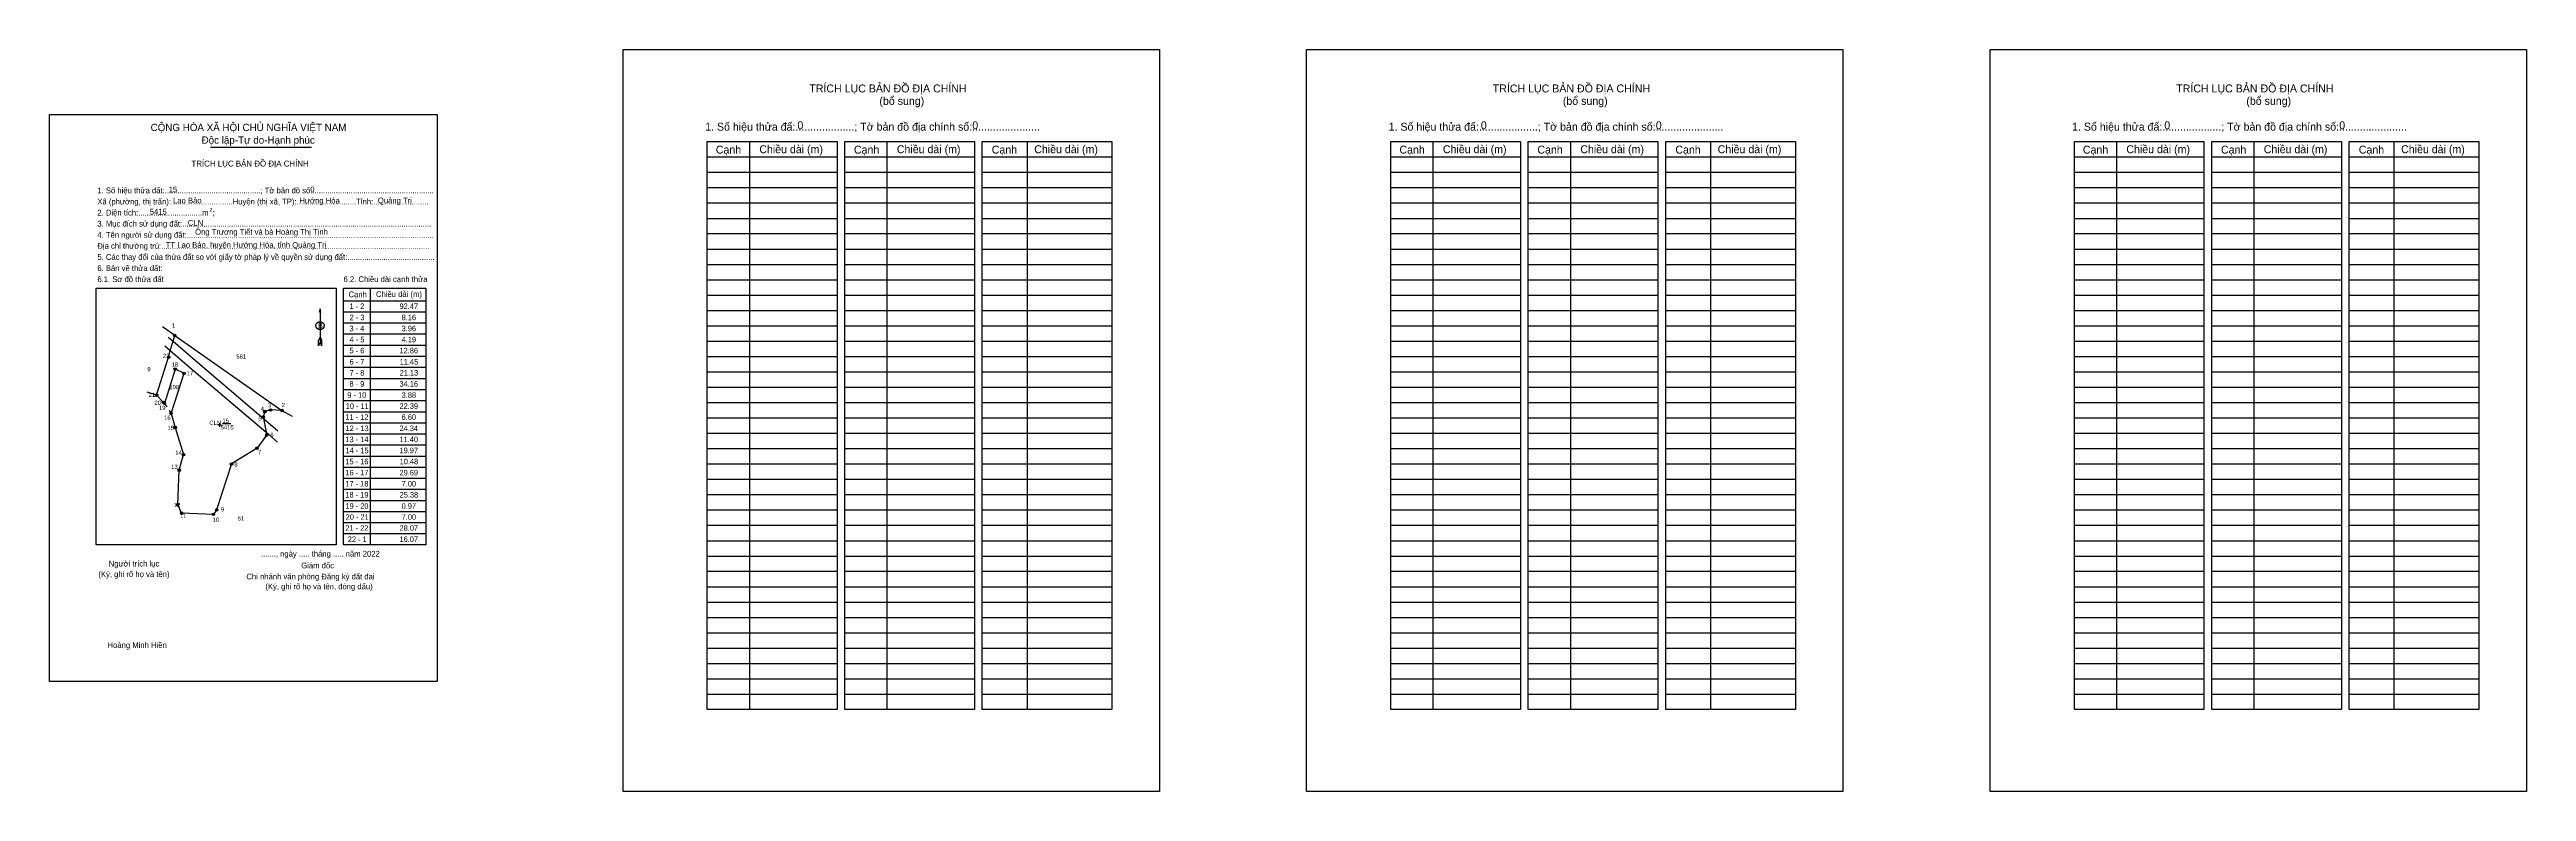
# Model space of a CAD drawing. Extents: x 538142 to 539891, y 1837127 to 1837651.
import ezdxf

# ---------------------------------------------------------------- set-up
doc = ezdxf.new("R2010")
doc.units = 0
for name, color, linetype in [('Level 1', 7, 'Continuous'), ('Level 10', 7, 'Continuous'), ('Level 11', 7, 'Continuous'), ('Level 13', 7, 'Continuous'), ('Level 15', 7, 'Continuous'), ('Level 2', 7, 'Continuous'), ('Level 40', 7, 'Continuous'), ('Level 51', 7, 'Continuous'), ('Level 52', 7, 'Continuous'), ('Level 6', 7, 'Continuous'), ('Level 9', 7, 'Continuous')]:
    doc.layers.add(name, color=color, linetype=linetype)

msp = doc.modelspace()

# ---------------------------------------------------------------- linework, layer by layer
at = {"layer": 'Level 1'}
for p, q in [((538547.3, 1837651), (538547.3, 1837651)), ((538142.4, 1837605.2), (538142.4, 1837605.2)), ((538636.6, 1837586), (538636.6, 1837185)), ((538733.6, 1837586), (538733.6, 1837185)), ((538832.5, 1837586), (538832.5, 1837185)), ((539119.1, 1837586), (539119.1, 1837185)), ((539216.2, 1837586), (539216.2, 1837185)), ((539315, 1837586), (539315, 1837185)), ((539601.7, 1837586), (539601.7, 1837185)), ((539698.7, 1837586), (539698.7, 1837185)), ((539797.5, 1837586), (539797.5, 1837185)), ((538606.8, 1837575.2), (538698.4, 1837575.2)), ((538703.8, 1837575.2), (538795.4, 1837575.2)), ((538800.9, 1837575.2), (538892.4, 1837575.2)), ((539089.3, 1837575.2), (539180.9, 1837575.2)), ((539186.4, 1837575.2), (539277.9, 1837575.2)), ((539283.4, 1837575.2), (539375, 1837575.2)), ((539571.9, 1837575.2), (539663.4, 1837575.2)), ((539668.9, 1837575.2), (539760.5, 1837575.2)), ((539765.9, 1837575.2), (539857.5, 1837575.2)), ((538606.8, 1837564.3), (538698.4, 1837564.3)), ((538606.8, 1837553.5), (538698.4, 1837553.5)), ((538703.8, 1837564.3), (538795.4, 1837564.3)), ((538703.8, 1837553.5), (538795.4, 1837553.5)), ((538800.9, 1837564.3), (538892.4, 1837564.3)), ((538800.9, 1837553.5), (538892.4, 1837553.5)), ((539089.3, 1837564.3), (539180.9, 1837564.3)), ((539089.3, 1837553.5), (539180.9, 1837553.5)), ((539186.4, 1837564.3), (539277.9, 1837564.3)), ((539186.4, 1837553.5), (539277.9, 1837553.5)), ((539283.4, 1837564.3), (539375, 1837564.3)), ((539283.4, 1837553.5), (539375, 1837553.5)), ((539571.9, 1837564.3), (539663.4, 1837564.3)), ((539571.9, 1837553.5), (539663.4, 1837553.5)), ((539668.9, 1837564.3), (539760.5, 1837564.3)), ((539668.9, 1837553.5), (539760.5, 1837553.5)), ((539765.9, 1837564.3), (539857.5, 1837564.3)), ((539765.9, 1837553.5), (539857.5, 1837553.5)), ((538606.8, 1837542.7), (538698.4, 1837542.7)), ((538703.8, 1837542.7), (538795.4, 1837542.7)), ((538800.9, 1837542.7), (538892.4, 1837542.7)), ((539089.3, 1837542.7), (539180.9, 1837542.7)), ((539186.4, 1837542.7), (539277.9, 1837542.7)), ((539283.4, 1837542.7), (539375, 1837542.7)), ((539571.9, 1837542.7), (539663.4, 1837542.7)), ((539668.9, 1837542.7), (539760.5, 1837542.7)), ((539765.9, 1837542.7), (539857.5, 1837542.7)), ((538606.8, 1837531.8), (538698.4, 1837531.8)), ((538606.8, 1837521), (538698.4, 1837521)), ((538703.8, 1837531.8), (538795.4, 1837531.8)), ((538703.8, 1837521), (538795.4, 1837521)), ((538800.9, 1837531.8), (538892.4, 1837531.8)), ((538800.9, 1837521), (538892.4, 1837521)), ((539089.3, 1837531.8), (539180.9, 1837531.8)), ((539089.3, 1837521), (539180.9, 1837521)), ((539186.4, 1837531.8), (539277.9, 1837531.8)), ((539186.4, 1837521), (539277.9, 1837521)), ((539283.4, 1837531.8), (539375, 1837531.8)), ((539283.4, 1837521), (539375, 1837521)), ((539571.9, 1837531.8), (539663.4, 1837531.8)), ((539571.9, 1837521), (539663.4, 1837521)), ((539668.9, 1837531.8), (539760.5, 1837531.8)), ((539668.9, 1837521), (539760.5, 1837521)), ((539765.9, 1837531.8), (539857.5, 1837531.8)), ((539765.9, 1837521), (539857.5, 1837521)), ((538606.8, 1837510.1), (538698.4, 1837510.1)), ((538606.8, 1837499.3), (538698.4, 1837499.3)), ((538703.8, 1837510.1), (538795.4, 1837510.1)), ((538703.8, 1837499.3), (538795.4, 1837499.3)), ((538800.9, 1837510.1), (538892.4, 1837510.1)), ((538800.9, 1837499.3), (538892.4, 1837499.3)), ((539089.3, 1837510.1), (539180.9, 1837510.1)), ((539089.3, 1837499.3), (539180.9, 1837499.3)), ((539186.4, 1837510.1), (539277.9, 1837510.1)), ((539186.4, 1837499.3), (539277.9, 1837499.3)), ((539283.4, 1837510.1), (539375, 1837510.1)), ((539283.4, 1837499.3), (539375, 1837499.3)), ((539571.9, 1837510.1), (539663.4, 1837510.1)), ((539571.9, 1837499.3), (539663.4, 1837499.3)), ((539668.9, 1837510.1), (539760.5, 1837510.1)), ((539668.9, 1837499.3), (539760.5, 1837499.3)), ((539765.9, 1837510.1), (539857.5, 1837510.1)), ((539765.9, 1837499.3), (539857.5, 1837499.3)), ((538175.4, 1837482.4), (538175.4, 1837482.4)), ((538368.8, 1837482.4), (538368.8, 1837301.4)), ((538606.8, 1837488.5), (538698.4, 1837488.5)), ((538703.8, 1837488.5), (538795.4, 1837488.5)), ((538800.9, 1837488.5), (538892.4, 1837488.5)), ((539089.3, 1837488.5), (539180.9, 1837488.5)), ((539186.4, 1837488.5), (539277.9, 1837488.5)), ((539283.4, 1837488.5), (539375, 1837488.5)), ((539571.9, 1837488.5), (539663.4, 1837488.5)), ((539668.9, 1837488.5), (539760.5, 1837488.5)), ((539765.9, 1837488.5), (539857.5, 1837488.5)), ((538333.4, 1837468), (538333.4, 1837444.3)), ((538350, 1837473.6), (538408.1, 1837473.6)), ((538350, 1837465.8), (538408.1, 1837465.8)), ((538606.8, 1837477.6), (538698.4, 1837477.6)), ((538606.8, 1837466.8), (538698.4, 1837466.8)), ((538703.8, 1837477.6), (538795.4, 1837477.6)), ((538703.8, 1837466.8), (538795.4, 1837466.8)), ((538800.9, 1837477.6), (538892.4, 1837477.6)), ((538800.9, 1837466.8), (538892.4, 1837466.8)), ((539089.3, 1837477.6), (539180.9, 1837477.6)), ((539089.3, 1837466.8), (539180.9, 1837466.8)), ((539186.4, 1837477.6), (539277.9, 1837477.6)), ((539186.4, 1837466.8), (539277.9, 1837466.8)), ((539283.4, 1837477.6), (539375, 1837477.6)), ((539283.4, 1837466.8), (539375, 1837466.8)), ((539571.9, 1837477.6), (539663.4, 1837477.6)), ((539571.9, 1837466.8), (539663.4, 1837466.8)), ((539668.9, 1837477.6), (539760.5, 1837477.6)), ((539668.9, 1837466.8), (539760.5, 1837466.8)), ((539765.9, 1837477.6), (539857.5, 1837477.6)), ((539765.9, 1837466.8), (539857.5, 1837466.8)), ((538332.3, 1837441.9), (538332.4, 1837445.8)), ((538333.4, 1837448.2), (538332.4, 1837445.8)), ((538333.4, 1837448.2), (538334.4, 1837445.8)), ((538333.4, 1837447.8), (538334.4, 1837445.4)), ((538333.4, 1837447.5), (538334.4, 1837445.1)), ((538333.4, 1837447.2), (538334.4, 1837444.7)), ((538333.4, 1837446.8), (538334.4, 1837444.4)), ((538333.4, 1837446.5), (538334.4, 1837444)), ((538333.4, 1837446.1), (538334.4, 1837443.7)), ((538333.4, 1837445.8), (538334.4, 1837443.3)), ((538334.4, 1837441.9), (538334.4, 1837445.8)), ((538350, 1837458), (538408.1, 1837458)), ((538350, 1837450.2), (538408.1, 1837450.2)), ((538606.8, 1837456), (538698.4, 1837456)), ((538703.8, 1837456), (538795.4, 1837456)), ((538800.9, 1837456), (538892.4, 1837456)), ((539089.3, 1837456), (539180.9, 1837456)), ((539186.4, 1837456), (539277.9, 1837456)), ((539283.4, 1837456), (539375, 1837456)), ((539571.9, 1837456), (539663.4, 1837456)), ((539668.9, 1837456), (539760.5, 1837456)), ((539765.9, 1837456), (539857.5, 1837456)), ((538333.4, 1837444.3), (538332.3, 1837441.9)), ((538333.4, 1837445.5), (538334.4, 1837443)), ((538333.4, 1837445.1), (538334.4, 1837442.6)), ((538333.4, 1837444.8), (538334.4, 1837442.3)), ((538333.4, 1837444.3), (538334.4, 1837441.9)), ((538350, 1837442.3), (538408.1, 1837442.3)), ((538350, 1837434.5), (538408.1, 1837434.5)), ((538606.8, 1837445.1), (538698.4, 1837445.1)), ((538606.8, 1837434.3), (538698.4, 1837434.3)), ((538703.8, 1837445.1), (538795.4, 1837445.1)), ((538703.8, 1837434.3), (538795.4, 1837434.3)), ((538800.9, 1837445.1), (538892.4, 1837445.1)), ((538800.9, 1837434.3), (538892.4, 1837434.3)), ((539089.3, 1837445.1), (539180.9, 1837445.1)), ((539089.3, 1837434.3), (539180.9, 1837434.3)), ((539186.4, 1837445.1), (539277.9, 1837445.1)), ((539186.4, 1837434.3), (539277.9, 1837434.3)), ((539283.4, 1837445.1), (539375, 1837445.1)), ((539283.4, 1837434.3), (539375, 1837434.3)), ((539571.9, 1837445.1), (539663.4, 1837445.1)), ((539571.9, 1837434.3), (539663.4, 1837434.3)), ((539668.9, 1837445.1), (539760.5, 1837445.1)), ((539668.9, 1837434.3), (539760.5, 1837434.3)), ((539765.9, 1837445.1), (539857.5, 1837445.1)), ((539765.9, 1837434.3), (539857.5, 1837434.3)), ((538350, 1837426.7), (538408.1, 1837426.7)), ((538350, 1837418.8), (538408.1, 1837418.8)), ((538350, 1837411), (538408.1, 1837411)), ((538606.8, 1837423.4), (538698.4, 1837423.4)), ((538606.8, 1837412.6), (538698.4, 1837412.6)), ((538703.8, 1837423.4), (538795.4, 1837423.4)), ((538703.8, 1837412.6), (538795.4, 1837412.6)), ((538800.9, 1837423.4), (538892.4, 1837423.4)), ((538800.9, 1837412.6), (538892.4, 1837412.6)), ((539089.3, 1837423.4), (539180.9, 1837423.4)), ((539089.3, 1837412.6), (539180.9, 1837412.6)), ((539186.4, 1837423.4), (539277.9, 1837423.4)), ((539186.4, 1837412.6), (539277.9, 1837412.6)), ((539283.4, 1837423.4), (539375, 1837423.4)), ((539283.4, 1837412.6), (539375, 1837412.6)), ((539571.9, 1837423.4), (539663.4, 1837423.4)), ((539571.9, 1837412.6), (539663.4, 1837412.6)), ((539668.9, 1837423.4), (539760.5, 1837423.4)), ((539668.9, 1837412.6), (539760.5, 1837412.6)), ((539765.9, 1837423.4), (539857.5, 1837423.4)), ((539765.9, 1837412.6), (539857.5, 1837412.6)), ((538350, 1837403.2), (538408.1, 1837403.2)), ((538350, 1837395.3), (538408.1, 1837395.3)), ((538606.8, 1837401.8), (538698.4, 1837401.8)), ((538703.8, 1837401.8), (538795.4, 1837401.8)), ((538800.9, 1837401.8), (538892.4, 1837401.8)), ((539089.3, 1837401.8), (539180.9, 1837401.8)), ((539186.4, 1837401.8), (539277.9, 1837401.8)), ((539283.4, 1837401.8), (539375, 1837401.8)), ((539571.9, 1837401.8), (539663.4, 1837401.8)), ((539668.9, 1837401.8), (539760.5, 1837401.8)), ((539765.9, 1837401.8), (539857.5, 1837401.8)), ((538350, 1837387.5), (538408.1, 1837387.5)), ((538350, 1837379.7), (538408.1, 1837379.7)), ((538606.8, 1837390.9), (538698.4, 1837390.9)), ((538606.8, 1837380.1), (538698.4, 1837380.1)), ((538703.8, 1837390.9), (538795.4, 1837390.9)), ((538703.8, 1837380.1), (538795.4, 1837380.1)), ((538800.9, 1837390.9), (538892.4, 1837390.9)), ((538800.9, 1837380.1), (538892.4, 1837380.1)), ((539089.3, 1837390.9), (539180.9, 1837390.9)), ((539089.3, 1837380.1), (539180.9, 1837380.1)), ((539186.4, 1837390.9), (539277.9, 1837390.9)), ((539186.4, 1837380.1), (539277.9, 1837380.1)), ((539283.4, 1837390.9), (539375, 1837390.9)), ((539283.4, 1837380.1), (539375, 1837380.1)), ((539571.9, 1837390.9), (539663.4, 1837390.9)), ((539571.9, 1837380.1), (539663.4, 1837380.1)), ((539668.9, 1837390.9), (539760.5, 1837390.9)), ((539668.9, 1837380.1), (539760.5, 1837380.1)), ((539765.9, 1837390.9), (539857.5, 1837390.9)), ((539765.9, 1837380.1), (539857.5, 1837380.1)), ((538350, 1837371.9), (538408.1, 1837371.9)), ((538350, 1837364), (538408.1, 1837364)), ((538606.8, 1837369.3), (538698.4, 1837369.3)), ((538606.8, 1837358.4), (538698.4, 1837358.4)), ((538703.8, 1837369.3), (538795.4, 1837369.3)), ((538703.8, 1837358.4), (538795.4, 1837358.4)), ((538800.9, 1837369.3), (538892.4, 1837369.3)), ((538800.9, 1837358.4), (538892.4, 1837358.4)), ((539089.3, 1837369.3), (539180.9, 1837369.3)), ((539089.3, 1837358.4), (539180.9, 1837358.4)), ((539186.4, 1837369.3), (539277.9, 1837369.3)), ((539186.4, 1837358.4), (539277.9, 1837358.4)), ((539283.4, 1837369.3), (539375, 1837369.3)), ((539283.4, 1837358.4), (539375, 1837358.4)), ((539571.9, 1837369.3), (539663.4, 1837369.3)), ((539571.9, 1837358.4), (539663.4, 1837358.4)), ((539668.9, 1837369.3), (539760.5, 1837369.3)), ((539668.9, 1837358.4), (539760.5, 1837358.4)), ((539765.9, 1837369.3), (539857.5, 1837369.3)), ((539765.9, 1837358.4), (539857.5, 1837358.4)), ((538350, 1837356.2), (538408.1, 1837356.2)), ((538350, 1837348.4), (538408.1, 1837348.4)), ((538606.8, 1837347.6), (538698.4, 1837347.6)), ((538703.8, 1837347.6), (538795.4, 1837347.6)), ((538800.9, 1837347.6), (538892.4, 1837347.6)), ((539089.3, 1837347.6), (539180.9, 1837347.6)), ((539186.4, 1837347.6), (539277.9, 1837347.6)), ((539283.4, 1837347.6), (539375, 1837347.6)), ((539571.9, 1837347.6), (539663.4, 1837347.6)), ((539668.9, 1837347.6), (539760.5, 1837347.6)), ((539765.9, 1837347.6), (539857.5, 1837347.6)), ((538350, 1837340.5), (538408.1, 1837340.5)), ((538350, 1837332.7), (538408.1, 1837332.7)), ((538350, 1837324.9), (538408.1, 1837324.9)), ((538606.8, 1837336.8), (538698.4, 1837336.8)), ((538606.8, 1837325.9), (538698.4, 1837325.9)), ((538703.8, 1837336.8), (538795.4, 1837336.8)), ((538703.8, 1837325.9), (538795.4, 1837325.9)), ((538800.9, 1837336.8), (538892.4, 1837336.8)), ((538800.9, 1837325.9), (538892.4, 1837325.9)), ((539089.3, 1837336.8), (539180.9, 1837336.8)), ((539089.3, 1837325.9), (539180.9, 1837325.9)), ((539186.4, 1837336.8), (539277.9, 1837336.8)), ((539186.4, 1837325.9), (539277.9, 1837325.9)), ((539283.4, 1837336.8), (539375, 1837336.8)), ((539283.4, 1837325.9), (539375, 1837325.9)), ((539571.9, 1837336.8), (539663.4, 1837336.8)), ((539571.9, 1837325.9), (539663.4, 1837325.9)), ((539668.9, 1837336.8), (539760.5, 1837336.8)), ((539668.9, 1837325.9), (539760.5, 1837325.9)), ((539765.9, 1837336.8), (539857.5, 1837336.8)), ((539765.9, 1837325.9), (539857.5, 1837325.9)), ((538350, 1837317.1), (538408.1, 1837317.1)), ((538350, 1837309.2), (538408.1, 1837309.2)), ((538606.8, 1837315.1), (538698.4, 1837315.1)), ((538703.8, 1837315.1), (538795.4, 1837315.1)), ((538800.9, 1837315.1), (538892.4, 1837315.1)), ((539089.3, 1837315.1), (539180.9, 1837315.1)), ((539186.4, 1837315.1), (539277.9, 1837315.1)), ((539283.4, 1837315.1), (539375, 1837315.1)), ((539571.9, 1837315.1), (539663.4, 1837315.1)), ((539668.9, 1837315.1), (539760.5, 1837315.1)), ((539765.9, 1837315.1), (539857.5, 1837315.1)), ((538344.8, 1837301.4), (538344.8, 1837301.4)), ((538606.8, 1837304.2), (538698.4, 1837304.2)), ((538606.8, 1837293.4), (538698.4, 1837293.4)), ((538703.8, 1837304.2), (538795.4, 1837304.2)), ((538703.8, 1837293.4), (538795.4, 1837293.4)), ((538800.9, 1837304.2), (538892.4, 1837304.2)), ((538800.9, 1837293.4), (538892.4, 1837293.4)), ((539089.3, 1837304.2), (539180.9, 1837304.2)), ((539089.3, 1837293.4), (539180.9, 1837293.4)), ((539186.4, 1837304.2), (539277.9, 1837304.2)), ((539186.4, 1837293.4), (539277.9, 1837293.4)), ((539283.4, 1837304.2), (539375, 1837304.2)), ((539283.4, 1837293.4), (539375, 1837293.4)), ((539571.9, 1837304.2), (539663.4, 1837304.2)), ((539571.9, 1837293.4), (539663.4, 1837293.4)), ((539668.9, 1837304.2), (539760.5, 1837304.2)), ((539668.9, 1837293.4), (539760.5, 1837293.4)), ((539765.9, 1837304.2), (539857.5, 1837304.2)), ((539765.9, 1837293.4), (539857.5, 1837293.4)), ((538606.8, 1837282.6), (538698.4, 1837282.6)), ((538606.8, 1837271.7), (538698.4, 1837271.7)), ((538703.8, 1837282.6), (538795.4, 1837282.6)), ((538703.8, 1837271.7), (538795.4, 1837271.7)), ((538800.9, 1837282.6), (538892.4, 1837282.6)), ((538800.9, 1837271.7), (538892.4, 1837271.7)), ((539089.3, 1837282.6), (539180.9, 1837282.6)), ((539089.3, 1837271.7), (539180.9, 1837271.7)), ((539186.4, 1837282.6), (539277.9, 1837282.6)), ((539186.4, 1837271.7), (539277.9, 1837271.7)), ((539283.4, 1837282.6), (539375, 1837282.6)), ((539283.4, 1837271.7), (539375, 1837271.7)), ((539571.9, 1837282.6), (539663.4, 1837282.6)), ((539571.9, 1837271.7), (539663.4, 1837271.7)), ((539668.9, 1837282.6), (539760.5, 1837282.6)), ((539668.9, 1837271.7), (539760.5, 1837271.7)), ((539765.9, 1837282.6), (539857.5, 1837282.6)), ((539765.9, 1837271.7), (539857.5, 1837271.7)), ((538606.8, 1837260.9), (538698.4, 1837260.9)), ((538703.8, 1837260.9), (538795.4, 1837260.9)), ((538800.9, 1837260.9), (538892.4, 1837260.9)), ((539089.3, 1837260.9), (539180.9, 1837260.9)), ((539186.4, 1837260.9), (539277.9, 1837260.9)), ((539283.4, 1837260.9), (539375, 1837260.9)), ((539571.9, 1837260.9), (539663.4, 1837260.9)), ((539668.9, 1837260.9), (539760.5, 1837260.9)), ((539765.9, 1837260.9), (539857.5, 1837260.9)), ((538606.8, 1837250.1), (538698.4, 1837250.1)), ((538606.8, 1837239.2), (538698.4, 1837239.2)), ((538703.8, 1837250.1), (538795.4, 1837250.1)), ((538703.8, 1837239.2), (538795.4, 1837239.2)), ((538800.9, 1837250.1), (538892.4, 1837250.1)), ((538800.9, 1837239.2), (538892.4, 1837239.2)), ((539089.3, 1837250.1), (539180.9, 1837250.1)), ((539089.3, 1837239.2), (539180.9, 1837239.2)), ((539186.4, 1837250.1), (539277.9, 1837250.1)), ((539186.4, 1837239.2), (539277.9, 1837239.2)), ((539283.4, 1837250.1), (539375, 1837250.1)), ((539283.4, 1837239.2), (539375, 1837239.2)), ((539571.9, 1837250.1), (539663.4, 1837250.1)), ((539571.9, 1837239.2), (539663.4, 1837239.2)), ((539668.9, 1837250.1), (539760.5, 1837250.1)), ((539668.9, 1837239.2), (539760.5, 1837239.2)), ((539765.9, 1837250.1), (539857.5, 1837250.1)), ((539765.9, 1837239.2), (539857.5, 1837239.2)), ((538606.8, 1837228.4), (538698.4, 1837228.4)), ((538703.8, 1837228.4), (538795.4, 1837228.4)), ((538800.9, 1837228.4), (538892.4, 1837228.4)), ((539089.3, 1837228.4), (539180.9, 1837228.4)), ((539186.4, 1837228.4), (539277.9, 1837228.4)), ((539283.4, 1837228.4), (539375, 1837228.4)), ((539571.9, 1837228.4), (539663.4, 1837228.4)), ((539668.9, 1837228.4), (539760.5, 1837228.4)), ((539765.9, 1837228.4), (539857.5, 1837228.4)), ((538416, 1837204.9), (538416, 1837204.9)), ((538606.8, 1837217.5), (538698.4, 1837217.5)), ((538606.8, 1837206.7), (538698.4, 1837206.7)), ((538703.8, 1837217.5), (538795.4, 1837217.5)), ((538703.8, 1837206.7), (538795.4, 1837206.7)), ((538800.9, 1837217.5), (538892.4, 1837217.5)), ((538800.9, 1837206.7), (538892.4, 1837206.7)), ((539089.3, 1837217.5), (539180.9, 1837217.5)), ((539089.3, 1837206.7), (539180.9, 1837206.7)), ((539186.4, 1837217.5), (539277.9, 1837217.5)), ((539186.4, 1837206.7), (539277.9, 1837206.7)), ((539283.4, 1837217.5), (539375, 1837217.5)), ((539283.4, 1837206.7), (539375, 1837206.7)), ((539571.9, 1837217.5), (539663.4, 1837217.5)), ((539571.9, 1837206.7), (539663.4, 1837206.7)), ((539668.9, 1837217.5), (539760.5, 1837217.5)), ((539668.9, 1837206.7), (539760.5, 1837206.7)), ((539765.9, 1837217.5), (539857.5, 1837217.5)), ((539765.9, 1837206.7), (539857.5, 1837206.7)), ((538606.8, 1837195.9), (538698.4, 1837195.9)), ((538703.8, 1837195.9), (538795.4, 1837195.9)), ((538800.9, 1837195.9), (538892.4, 1837195.9)), ((539089.3, 1837195.9), (539180.9, 1837195.9)), ((539186.4, 1837195.9), (539277.9, 1837195.9)), ((539283.4, 1837195.9), (539375, 1837195.9)), ((539571.9, 1837195.9), (539663.4, 1837195.9)), ((539668.9, 1837195.9), (539760.5, 1837195.9)), ((539765.9, 1837195.9), (539857.5, 1837195.9)), ((538926, 1837127.2), (538926, 1837127.2))]:
    msp.add_line(p, q, dxfattribs=at)
for points in [[(538606.8, 1837586), (538698.4, 1837586), (538698.4, 1837185), (538606.8, 1837185)], [(538703.8, 1837586), (538795.4, 1837586), (538795.4, 1837185), (538703.8, 1837185)], [(538800.9, 1837586), (538892.4, 1837586), (538892.4, 1837185), (538800.9, 1837185)], [(539089.3, 1837586), (539180.9, 1837586), (539180.9, 1837185), (539089.3, 1837185)], [(539186.4, 1837586), (539277.9, 1837586), (539277.9, 1837185), (539186.4, 1837185)], [(539283.4, 1837586), (539375, 1837586), (539375, 1837185), (539283.4, 1837185)], [(539571.9, 1837586), (539663.4, 1837586), (539663.4, 1837185), (539571.9, 1837185)], [(539668.9, 1837586), (539760.5, 1837586), (539760.5, 1837185), (539668.9, 1837185)], [(539765.9, 1837586), (539857.5, 1837586), (539857.5, 1837185), (539765.9, 1837185)], [(538175.4, 1837482.4), (538344.8, 1837482.4), (538344.8, 1837301.4), (538175.4, 1837301.4)], [(538350, 1837482.4), (538408.1, 1837482.4), (538408.1, 1837301.4), (538350, 1837301.4)]]:
    msp.add_lwpolyline(points, close=True, dxfattribs=at)
msp.add_lwpolyline([(538334, 1837465.4), (538333.4, 1837468), (538332.7, 1837465.4)], dxfattribs=at)
msp.add_circle((538333.4, 1837456.1), 2.89, dxfattribs=at)
at = {"layer": 'Level 10'}
for p, q in [((538229.6, 1837445), (538230.8, 1837449.2)), ((538230.8, 1837449.2), (538306.5, 1837396.2)), ((538218, 1837407), (538226.5, 1837433.8)), ((538226.5, 1837433.8), (538227.7, 1837438.4)), ((538227.7, 1837438.4), (538229.6, 1837445)), ((538231.1, 1837425.4), (538223.5, 1837401.2)), ((538228.2, 1837394.1), (538237.4, 1837422.4)), ((538237.4, 1837422.4), (538231.1, 1837425.4)), ((538222.8, 1837401.9), (538218, 1837407)), ((538223.5, 1837401.2), (538222.8, 1837401.9)), ((538228.2, 1837394.1), (538231.2, 1837384.1)), ((538294.5, 1837395.4), (538293.3, 1837391.4)), ((538298.4, 1837396.5), (538294.5, 1837395.4)), ((538306.5, 1837396.2), (538298.4, 1837396.5)), ((538231.2, 1837384.1), (538237, 1837365)), ((538295.7, 1837378.8), (538288.9, 1837369.6)), ((538293.3, 1837391.4), (538293.4, 1837390.6)), ((538293.4, 1837390.6), (538295.3, 1837380.9)), ((538295.3, 1837380.9), (538295.7, 1837378.8)), ((538234, 1837354), (538237, 1837365)), ((538270.9, 1837358.4), (538260.4, 1837325.9)), ((538288.9, 1837369.6), (538270.9, 1837358.4)), ((538232.9, 1837329.7), (538234, 1837354)), ((538235.7, 1837323.7), (538232.9, 1837329.7)), ((538258.1, 1837322.8), (538235.7, 1837323.7)), ((538260.4, 1837325.9), (538258.1, 1837322.8))]:
    msp.add_line(p, q, dxfattribs=at)
at = {"layer": 'Level 11'}
for centre in [(538230.8, 1837449.2), (538226.5, 1837433.8), (538231.1, 1837425.4), (538237.4, 1837422.4), (538218, 1837407), (538222.8, 1837401.9), (538223.5, 1837401.2), (538228.2, 1837394.1), (538294.5, 1837395.4), (538298.4, 1837396.5), (538306.5, 1837396.2), (538306.5, 1837396.2), (538231.2, 1837384.1), (538293.3, 1837391.4), (538295.7, 1837378.8), (538237, 1837365), (538270.9, 1837358.4), (538288.9, 1837369.6), (538234, 1837354), (538232.9, 1837329.7), (538235.7, 1837323.7), (538258.1, 1837322.8), (538260.4, 1837325.9)]:
    msp.add_circle(centre, 0.903, dxfattribs=at)
at = {"layer": 'Level 13'}
for p, q in [((538256, 1837582), (538327.4, 1837582)), ((538230.8, 1837449.2), (538222.2, 1837455.1)), ((538218, 1837407), (538211.4, 1837409.2)), ((538306.5, 1837396.2), (538313.7, 1837392.2))]:
    msp.add_line(p, q, dxfattribs=at)
at = {"layer": 'Level 15'}
for p, q in [((538223.5, 1837401.2), (538225.2, 1837398.7)), ((538226.8, 1837396.2), (538228.2, 1837394.1))]:
    msp.add_line(p, q, dxfattribs=at)
at = {"layer": 'Level 2'}
for points in [[(538547.3, 1837651), (538926, 1837651), (538926, 1837127.2), (538547.3, 1837127.2)], [(539029.9, 1837651), (539408.5, 1837651), (539408.5, 1837127.2), (539029.9, 1837127.2)], [(539512.4, 1837651), (539891.1, 1837651), (539891.1, 1837127.2), (539512.4, 1837127.2)], [(538142.4, 1837605.2), (538416, 1837605.2), (538416, 1837204.9), (538142.4, 1837204.9)]]:
    msp.add_lwpolyline(points, close=True, dxfattribs=at)
at = {"layer": 'Level 40'}
for p, q in [((538261.9, 1837386), (538261.2, 1837386)), ((538262.5, 1837386.6), (538261.9, 1837386)), ((538261.9, 1837386), (538262.5, 1837385.4)), ((538262.5, 1837387.2), (538262.5, 1837386.6)), ((538263.1, 1837386), (538262.5, 1837386.6)), ((538262.5, 1837385.4), (538263.1, 1837386)), ((538262.5, 1837385.4), (538262.5, 1837384.7)), ((538263.7, 1837386), (538263.1, 1837386))]:
    msp.add_line(p, q, dxfattribs=at)
msp.add_circle((538262.5, 1837386), 0.15, dxfattribs=at)
at = {"layer": 'Level 51'}
for p, q in [((538226.1, 1837447.9), (538229.6, 1837445)), ((538223.8, 1837441.8), (538227.7, 1837438.4)), ((538227.7, 1837438.4), (538241.3, 1837426.8)), ((538229.6, 1837445), (538245.4, 1837431.5)), ((538245.4, 1837431.5), (538293.4, 1837390.6)), ((538241.3, 1837426.8), (538295.3, 1837380.9)), ((538293.4, 1837390.6), (538303.7, 1837381.9)), ((538295.3, 1837380.9), (538303.4, 1837373.9))]:
    msp.add_line(p, q, dxfattribs=at)
at = {"layer": 'Level 9'}
msp.add_line((538264.6, 1837386.9), (538270.5, 1837386.9), dxfattribs=at)

# ---------------------------------------------------------------- texts
at = {"layer": 'Level 1'}
for s, height, p in [('TRÍCH LỤC BẢN ĐỒ ĐỊA CHÍNH', 5.599, (538678.8, 1837620.7)), ('TRÍCH LỤC BẢN ĐỒ ĐỊA CHÍNH', 5.599, (539161.3, 1837620.7)), ('TRÍCH LỤC BẢN ĐỒ ĐỊA CHÍNH', 5.599, (539643.8, 1837620.7)), ('(bổ sung)', 5.6, (538728.3, 1837611.9)), ('(bổ sung)', 5.6, (539210.8, 1837611.9)), ('(bổ sung)', 5.6, (539693.3, 1837611.9)), ('1. Số hiệu thửa đấ:....................; Tờ bản đồ địa chính số:.......................', 5.599, (538605.3, 1837593.7)), ('1. Số hiệu thửa đấ:....................; Tờ bản đồ địa chính số:.......................', 5.599, (539087.8, 1837593.7)), ('1. Số hiệu thửa đấ:....................; Tờ bản đồ địa chính số:.......................', 5.599, (539570.3, 1837593.7)), ('TRÍCH LỤC BẢN ĐỒ ĐỊA CHÍNH', 4.176, (538242.6, 1837568.4)), ('Cạnh', 5.6, (538612.8, 1837577.5)), ('Chiều dài (m)', 5.599, (538643.5, 1837577.8)), ('Cạnh', 5.6, (538710.3, 1837577.5)), ('Chiều dài (m)', 5.599, (538740.6, 1837577.8)), ('Cạnh', 5.6, (538807.6, 1837577.5)), ('Chiều dài (m)', 5.599, (538837.6, 1837577.8)), ('Cạnh', 5.6, (539095.4, 1837577.5)), ('Chiều dài (m)', 5.599, (539126.1, 1837577.8)), ('Cạnh', 5.6, (539192.8, 1837577.5)), ('Chiều dài (m)', 5.599, (539223.1, 1837577.8)), ('Cạnh', 5.6, (539290.2, 1837577.5)), ('Chiều dài (m)', 5.599, (539320.1, 1837577.8)), ('Cạnh', 5.6, (539577.9, 1837577.5)), ('Chiều dài (m)', 5.599, (539608.6, 1837577.8)), ('Cạnh', 5.6, (539675.4, 1837577.5)), ('Chiều dài (m)', 5.599, (539705.6, 1837577.8)), ('Cạnh', 5.6, (539772.7, 1837577.5)), ('Chiều dài (m)', 5.599, (539802.6, 1837577.8)), ('1. Số hiệu thửa đất:.............................................; Tờ bản đồ số:.........................................................', 4.0453, (538176.2, 1837549.5)), ('Xã (phường, thị trấn):.............................Huyện (thị xã, TP):............................Tỉnh:..........................', 4.0453, (538176.2, 1837541.6)), ('2. Diện tích:..............................m  ;', 4.045, (538176.2, 1837533.8)), ('2', 2.61, (538255.4, 1837536.5)), ('4. Tên người sử dụng đất:....................................................................................................................', 4.0453, (538176.2, 1837518.1)), ('3. Mục đích sử dụng đất:.....................................................................................................................', 4.0453, (538176.2, 1837526)), ('Địa chỉ thường trú:..............................................................................................................................', 4.0453, (538176.2, 1837510.3)), ('5. Các thay đổi của thửa đất so với giấy tờ pháp lý về quyền sử dụng đất:.........................................', 4.0453, (538176.2, 1837502.5)), ('6. Bản vẽ thửa đất:', 4.045, (538176.2, 1837494.6)), ('6.1. Sơ đồ thửa đất', 4.045, (538176.2, 1837486.8)), ('6.2. Chiều dài cạnh thửa', 4.045, (538350, 1837486.8)), ('Chiều dài (m)', 4.045, (538372.9, 1837476.3)), ('Cạnh', 4.05, (538353.5, 1837476.1)), ('B', 3.91, (538331.9, 1837454.2)), ('Người trích lục', 4.045, (538184.2, 1837286)), ('......., ngày ..... tháng ..... năm 2022', 4.045, (538291.7, 1837293)), ('Giám đốc', 4.05, (538320.1, 1837284.7)), ('(Ký, ghi rõ họ và tên)', 4.045, (538176.9, 1837278.6)), ('Chi nhánh văn phòng Đăng ký đất đai', 4.045, (538281.4, 1837276.9)), ('(Ký, ghi rõ họ và tên, đóng dấu)', 4.045, (538294.8, 1837269.9)), ('Hoàng Minh Hiền', 4.045, (538183.4, 1837228.5))]:
    msp.add_text(s, height=height, dxfattribs=at).set_placement(p)
at = {"layer": 'Level 13'}
for s, height, p in [('CỘNG HÒA XÃ HỘI CHỦ NGHĨA VIỆT NAM', 5.168, (538213.8, 1837593.4)), ('Độc lập-Tự do-Hạnh phúc', 5.168, (538249.8, 1837584.5)), ('581', 3, (538274.3, 1837432.8)), ('9', 3, (538211.5, 1837423.8)), ('208', 3, (538227, 1837411.2)), ('CLN', 3, (538255.2, 1837386)), ('5415', 3, (538263.2, 1837382.8)), ('15', 3, (538264.5, 1837387.4)), ('51', 3, (538275.3, 1837318.5))]:
    msp.add_text(s, height=height, dxfattribs=at).set_placement(p)
at = {"layer": 'Level 52'}
for s, p in [('1 - 2', (538354.2, 1837467.8)), ('2 - 3', (538354.3, 1837459.9)), ('92.47', (538389.5, 1837467.8)), ('8.16', (538391, 1837459.9)), ('3 - 4', (538354.2, 1837452.1)), ('4 - 5', (538354.3, 1837444.3)), ('4.19', (538391, 1837444.3)), ('3.96', (538391, 1837452.1)), ('5 - 6', (538354.2, 1837436.5)), ('6 - 7', (538354.2, 1837428.6)), ('12.86', (538389.5, 1837436.5)), ('11.45', (538389.6, 1837428.6)), ('8 - 9', (538354.2, 1837413)), ('7 - 8', (538354.2, 1837420.8)), ('34.16', (538389.5, 1837413)), ('21.13', (538389.6, 1837420.8)), ('11 - 12', (538351.3, 1837389.5)), ('10 - 11', (538351.5, 1837397.3)), ('9 - 10', (538352.7, 1837405.1)), ('22.39', (538389.5, 1837397.3)), ('3.88', (538391, 1837405.1)), ('6.60', (538391, 1837389.5)), ('13 - 14', (538351.3, 1837373.8)), ('12 - 13', (538351.4, 1837381.6)), ('24.34', (538389.5, 1837381.6)), ('11.40', (538389.5, 1837373.8)), ('15 - 16', (538351.3, 1837358.2)), ('14 - 15', (538351.4, 1837366)), ('19.97', (538389.5, 1837366)), ('10.48', (538389.6, 1837358.2)), ('16 - 17', (538351.3, 1837350.3)), ('17 - 18', (538351.3, 1837342.5)), ('29.69', (538389.5, 1837350.3)), ('7.00', (538391, 1837342.5)), ('18 - 19', (538351.3, 1837334.7)), ('19 - 20', (538351.3, 1837326.8)), ('25.38', (538389.6, 1837334.7)), ('0.97', (538391, 1837326.8)), ('21 - 22', (538351.3, 1837311.2)), ('20 - 21', (538351.5, 1837319)), ('22 - 1', (538353, 1837303.3)), ('28.07', (538389.5, 1837311.2)), ('16.07', (538389.5, 1837303.3)), ('7.00', (538391, 1837319))]:
    msp.add_text(s, height=3.91, dxfattribs=at).set_placement(p)
at = {"layer": 'Level 6'}
for s, height, p in [('0', 5.6, (538670.4, 1837594.7)), ('0', 5.6, (538793.9, 1837594.7)), ('0', 5.6, (539152.9, 1837594.7)), ('0', 5.6, (539276.4, 1837594.7)), ('0', 5.6, (539635.4, 1837594.7)), ('0', 5.6, (539758.9, 1837594.7)), ('15', 4.05, (538226.5, 1837550.2)), ('0', 4.05, (538326.5, 1837550.2)), ('5415', 4.05, (538213.2, 1837534.5)), ('Lao Bảo', 4.05, (538229.6, 1837542.4)), ('Hướng Hóa', 4.05, (538318.8, 1837542.3)), ('Quảng Trị', 4.05, (538374.2, 1837542.4)), ('CLN', 4.05, (538240.1, 1837526.6)), ('Ông Trương Tiết và bà Hoàng Thị Tịnh', 4.045, (538245.2, 1837520.2)), ('TT Lao Bảo, huyện Hướng Hóa, tỉnh Quảng Trị', 4.045, (538224.5, 1837511))]:
    msp.add_text(s, height=height, dxfattribs=at).set_placement(p)
at = {"layer": 'Level 9'}
for s, p in [('1', (538228.8, 1837454.6)), ('22', (538222.5, 1837433.2)), ('18', (538228.6, 1837427.1)), ('17', (538239.3, 1837420.9)), ('21', (538212.4, 1837405.7)), ('20', (538216.5, 1837400.1)), ('19', (538219.7, 1837396.5)), ('4', (538291.5, 1837395.7)), ('3', (538296.6, 1837398.4)), ('2', (538306.3, 1837398.5)), ('16', (538223.3, 1837389.6)), ('15', (538225.7, 1837382.4)), ('5', (538289.9, 1837389)), ('6', (538298.3, 1837377.5)), ('14', (538231.2, 1837364.9)), ('8', (538272.9, 1837356.5)), ('7', (538289.6, 1837365.3)), ('13', (538228.3, 1837354.9)), ('12', (538230.1, 1837327.9)), ('11', (538234.4, 1837320.4)), ('9', (538263.4, 1837324.9)), ('10', (538257.5, 1837317.6))]:
    msp.add_text(s, height=3, dxfattribs=at).set_placement(p)

doc.saveas('drawing.dxf')
